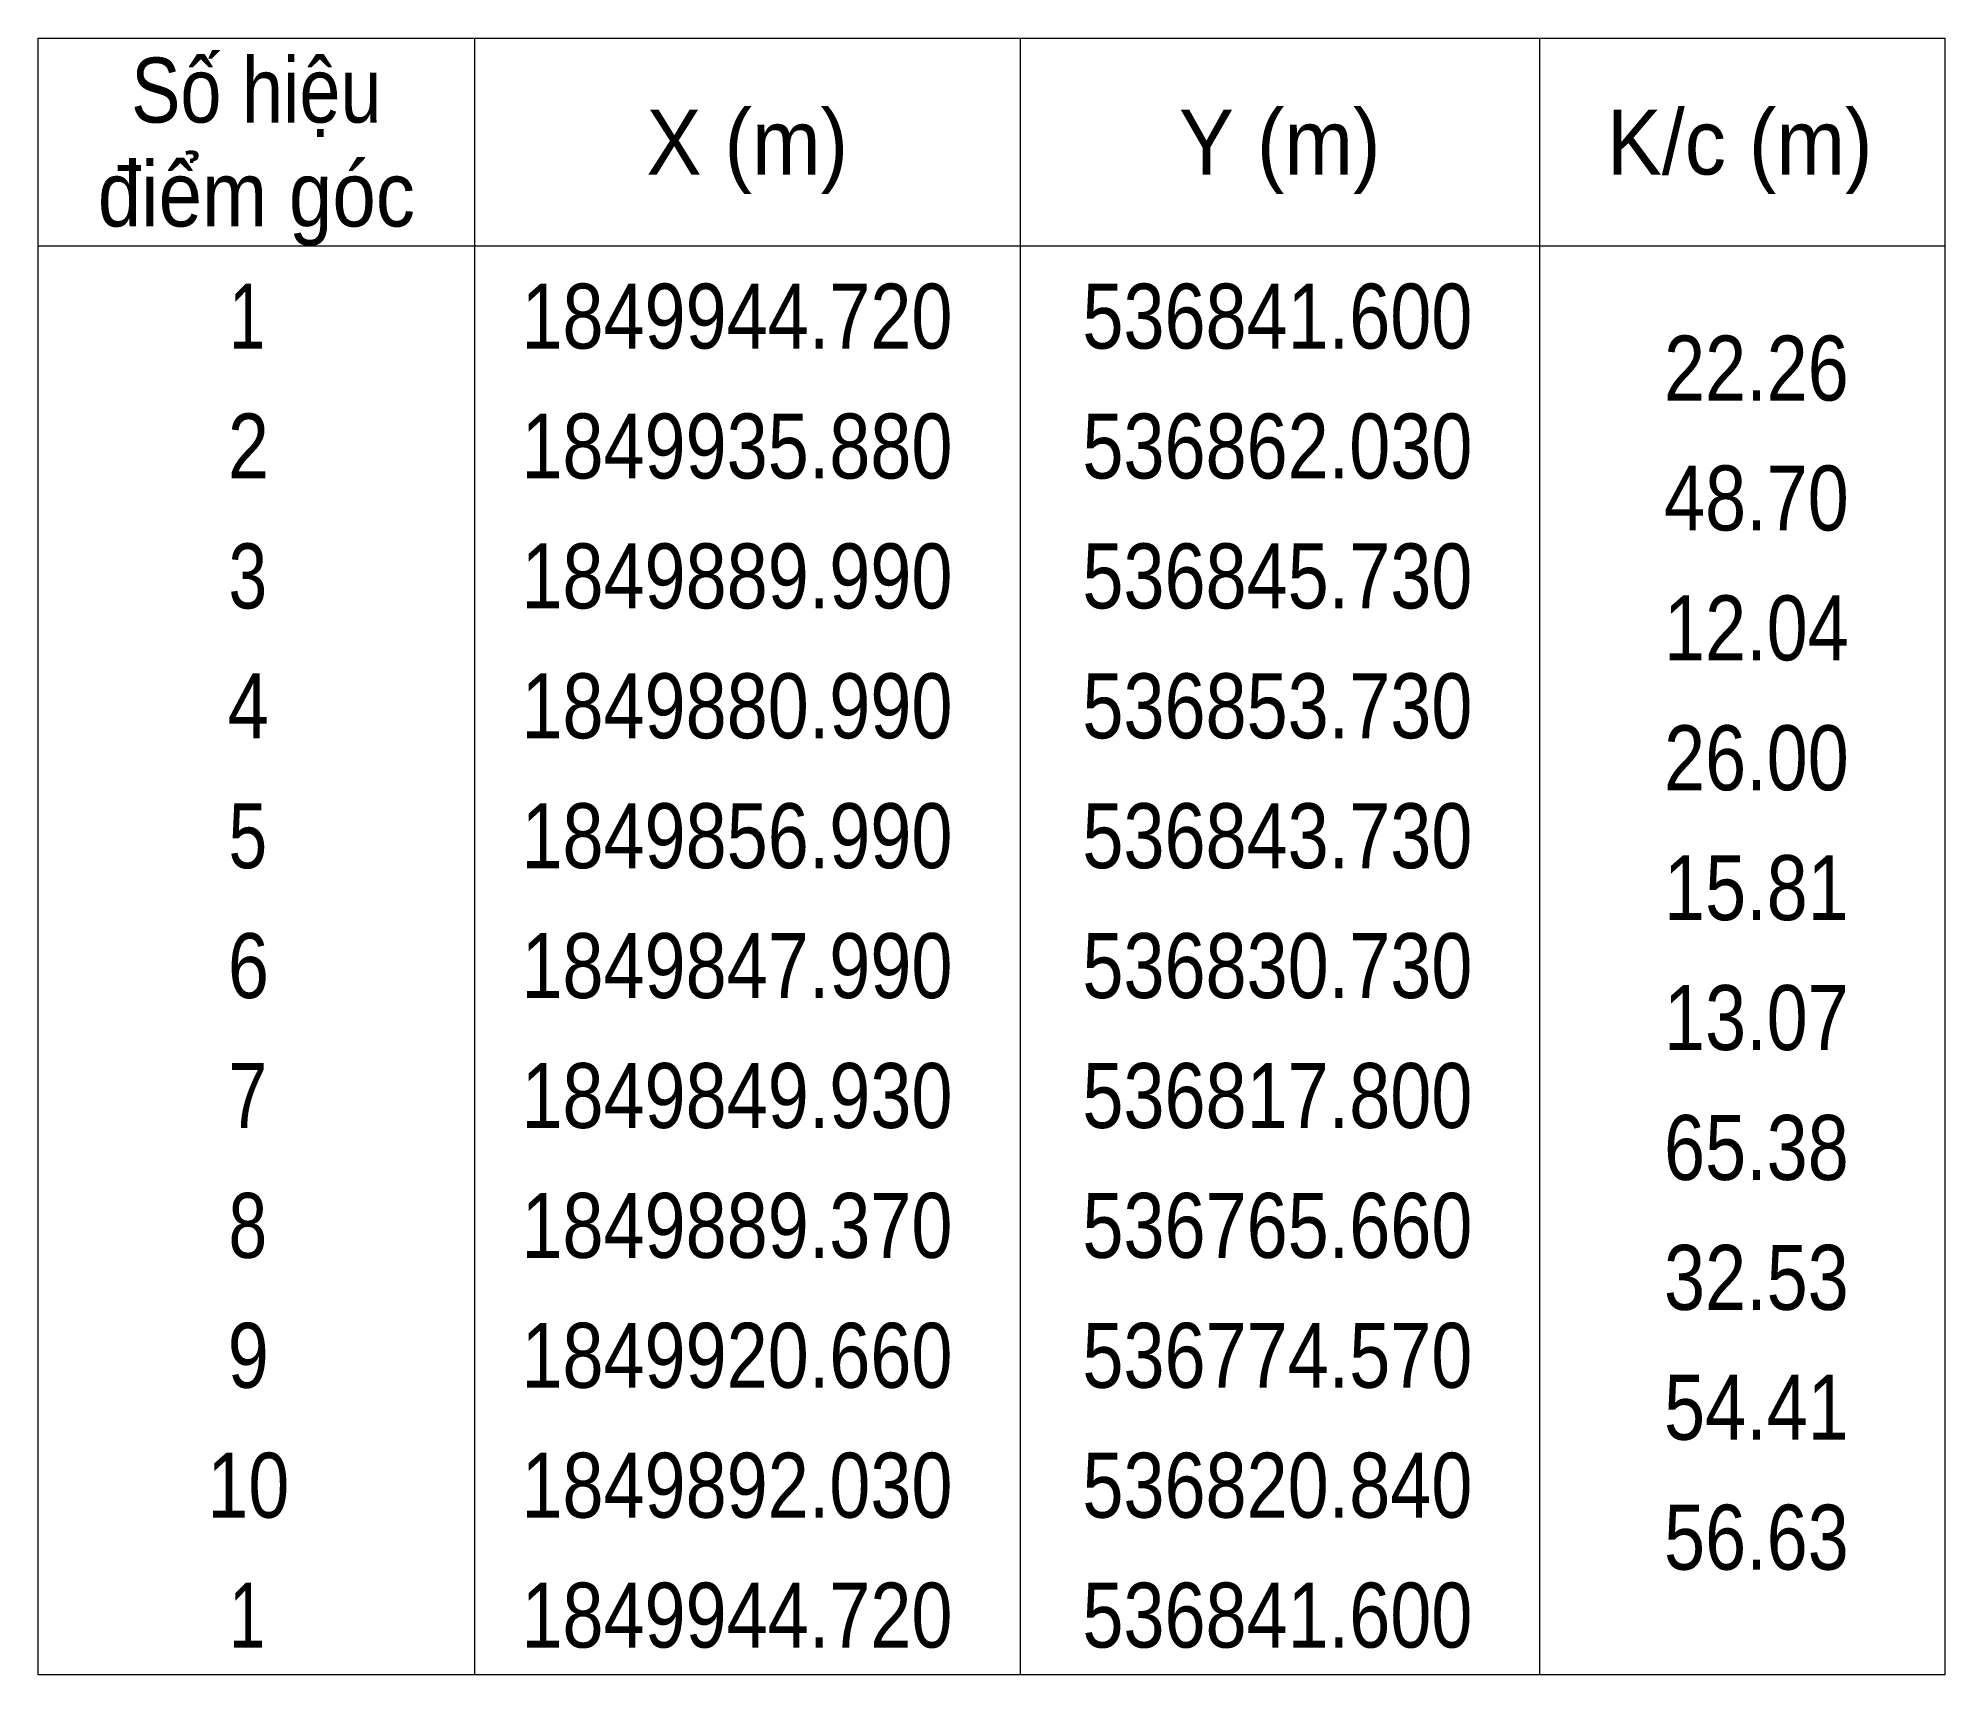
# Model space of a CAD drawing. Header units: metres. Extents: x 535942 to 537226, y 1849719 to 1849955.
# Drawn here: x 537152.7 to 537226.1, y 1849878.5 to 1849941.5 of the extents above; entities that cross this region are included whole.
import ezdxf
from ezdxf.enums import TextEntityAlignment as Align

# ---------------------------------------------------------------- set-up
doc = ezdxf.new("R2010")
doc.units = ezdxf.units.M
doc.header["$LTSCALE"] = 0.9
doc.layers.add('63', color=7, linetype='Continuous', lineweight=13)

msp = doc.modelspace()

# ---------------------------------------------------------------- texts
at = {"layer": '63'}
for s, width, p in [('Số hiệu', 0.85, (537161.11, 1849938.24)), ('X (m)', 0.95, (537180.01, 1849936.24)), ('Y (m)', 0.95, (537200.505, 1849936.24)), ('K/c (m)', 0.95, (537218.21, 1849936.24)), ('điểm góc', 0.9, (537161.11, 1849934.24)), (' 1', 0.75, (537160.405, 1849929.54)), ('1849944.720', 0.85, (537179.61, 1849929.54)), ('536841.600', 0.85, (537200.415, 1849929.54)), (' 2', 0.85, (537160.41, 1849924.54)), ('1849935.880', 0.85, (537179.61, 1849924.54)), ('536862.030', 0.85, (537200.415, 1849924.54)), (' 3', 0.8, (537160.41, 1849919.54)), ('1849889.990', 0.85, (537179.61, 1849919.54)), ('536845.730', 0.85, (537200.415, 1849919.54)), (' 4', 0.85, (537160.405, 1849914.54)), ('1849880.990', 0.85, (537179.61, 1849914.54)), ('536853.730', 0.85, (537200.415, 1849914.54)), (' 5', 0.8, (537160.41, 1849909.54)), ('1849856.990', 0.85, (537179.61, 1849909.54)), ('536843.730', 0.85, (537200.415, 1849909.54)), (' 6', 0.85, (537160.41, 1849904.54)), ('1849847.990', 0.85, (537179.61, 1849904.54)), ('536830.730', 0.85, (537200.415, 1849904.54)), (' 7', 0.8, (537160.41, 1849899.54)), ('1849849.930', 0.85, (537179.61, 1849899.54)), ('536817.800', 0.85, (537200.415, 1849899.54)), (' 8', 0.8, (537160.41, 1849894.54)), ('1849889.370', 0.85, (537179.61, 1849894.54)), ('536765.660', 0.85, (537200.415, 1849894.54)), (' 9', 0.85, (537160.405, 1849889.54)), ('1849920.660', 0.85, (537179.61, 1849889.54)), ('536774.570', 0.85, (537200.415, 1849889.54)), (' 10', 0.85, (537160.405, 1849884.54)), ('1849892.030', 0.85, (537179.61, 1849884.54)), ('536820.840', 0.85, (537200.415, 1849884.54)), (' 1', 0.75, (537160.405, 1849879.54)), ('1849944.720', 0.85, (537179.61, 1849879.54)), ('536841.600', 0.85, (537200.415, 1849879.54))]:
    msp.add_text(s, height=2.5, dxfattribs=dict(at, width=width)).set_placement(p, align=Align.CENTER)
at = {"layer": '63', "width": 0.85}
for s, p in [('22.26', (537222.41, 1849927.54)), ('48.70', (537222.41, 1849922.54)), ('12.04', (537222.41, 1849917.54)), ('26.00', (537222.41, 1849912.54)), ('15.81', (537222.41, 1849907.54)), ('13.07', (537222.41, 1849902.54)), ('65.38', (537222.41, 1849897.54)), ('32.53', (537222.41, 1849892.54)), ('54.41', (537222.41, 1849887.54)), ('56.63', (537222.41, 1849882.54))]:
    msp.add_text(s, height=2.5, dxfattribs=at).set_placement(p, align=Align.RIGHT)

# ---------------------------------------------------------------- linework, layer by layer
at = {"layer": '63'}
for p, q in [((537169.51, 1849941.49), (537169.51, 1849878.49)), ((537190.51, 1849941.49), (537190.51, 1849878.49)), ((537210.51, 1849941.49), (537210.51, 1849878.49)), ((537152.71, 1849933.49), (537226.11, 1849933.49))]:
    msp.add_line(p, q, dxfattribs=at)
msp.add_lwpolyline([(537152.71, 1849941.49), (537226.11, 1849941.49), (537226.11, 1849878.49), (537152.71, 1849878.49)], close=True, dxfattribs=at)

msp.set_redraw_order([(e.dxf.handle, doc.entitydb.next_handle()) for e in msp.query("TEXT MTEXT ATTDEF DIMENSION ARC_DIMENSION")])  # texts and dimensions are drawn at this point

doc.saveas('drawing.dxf')
